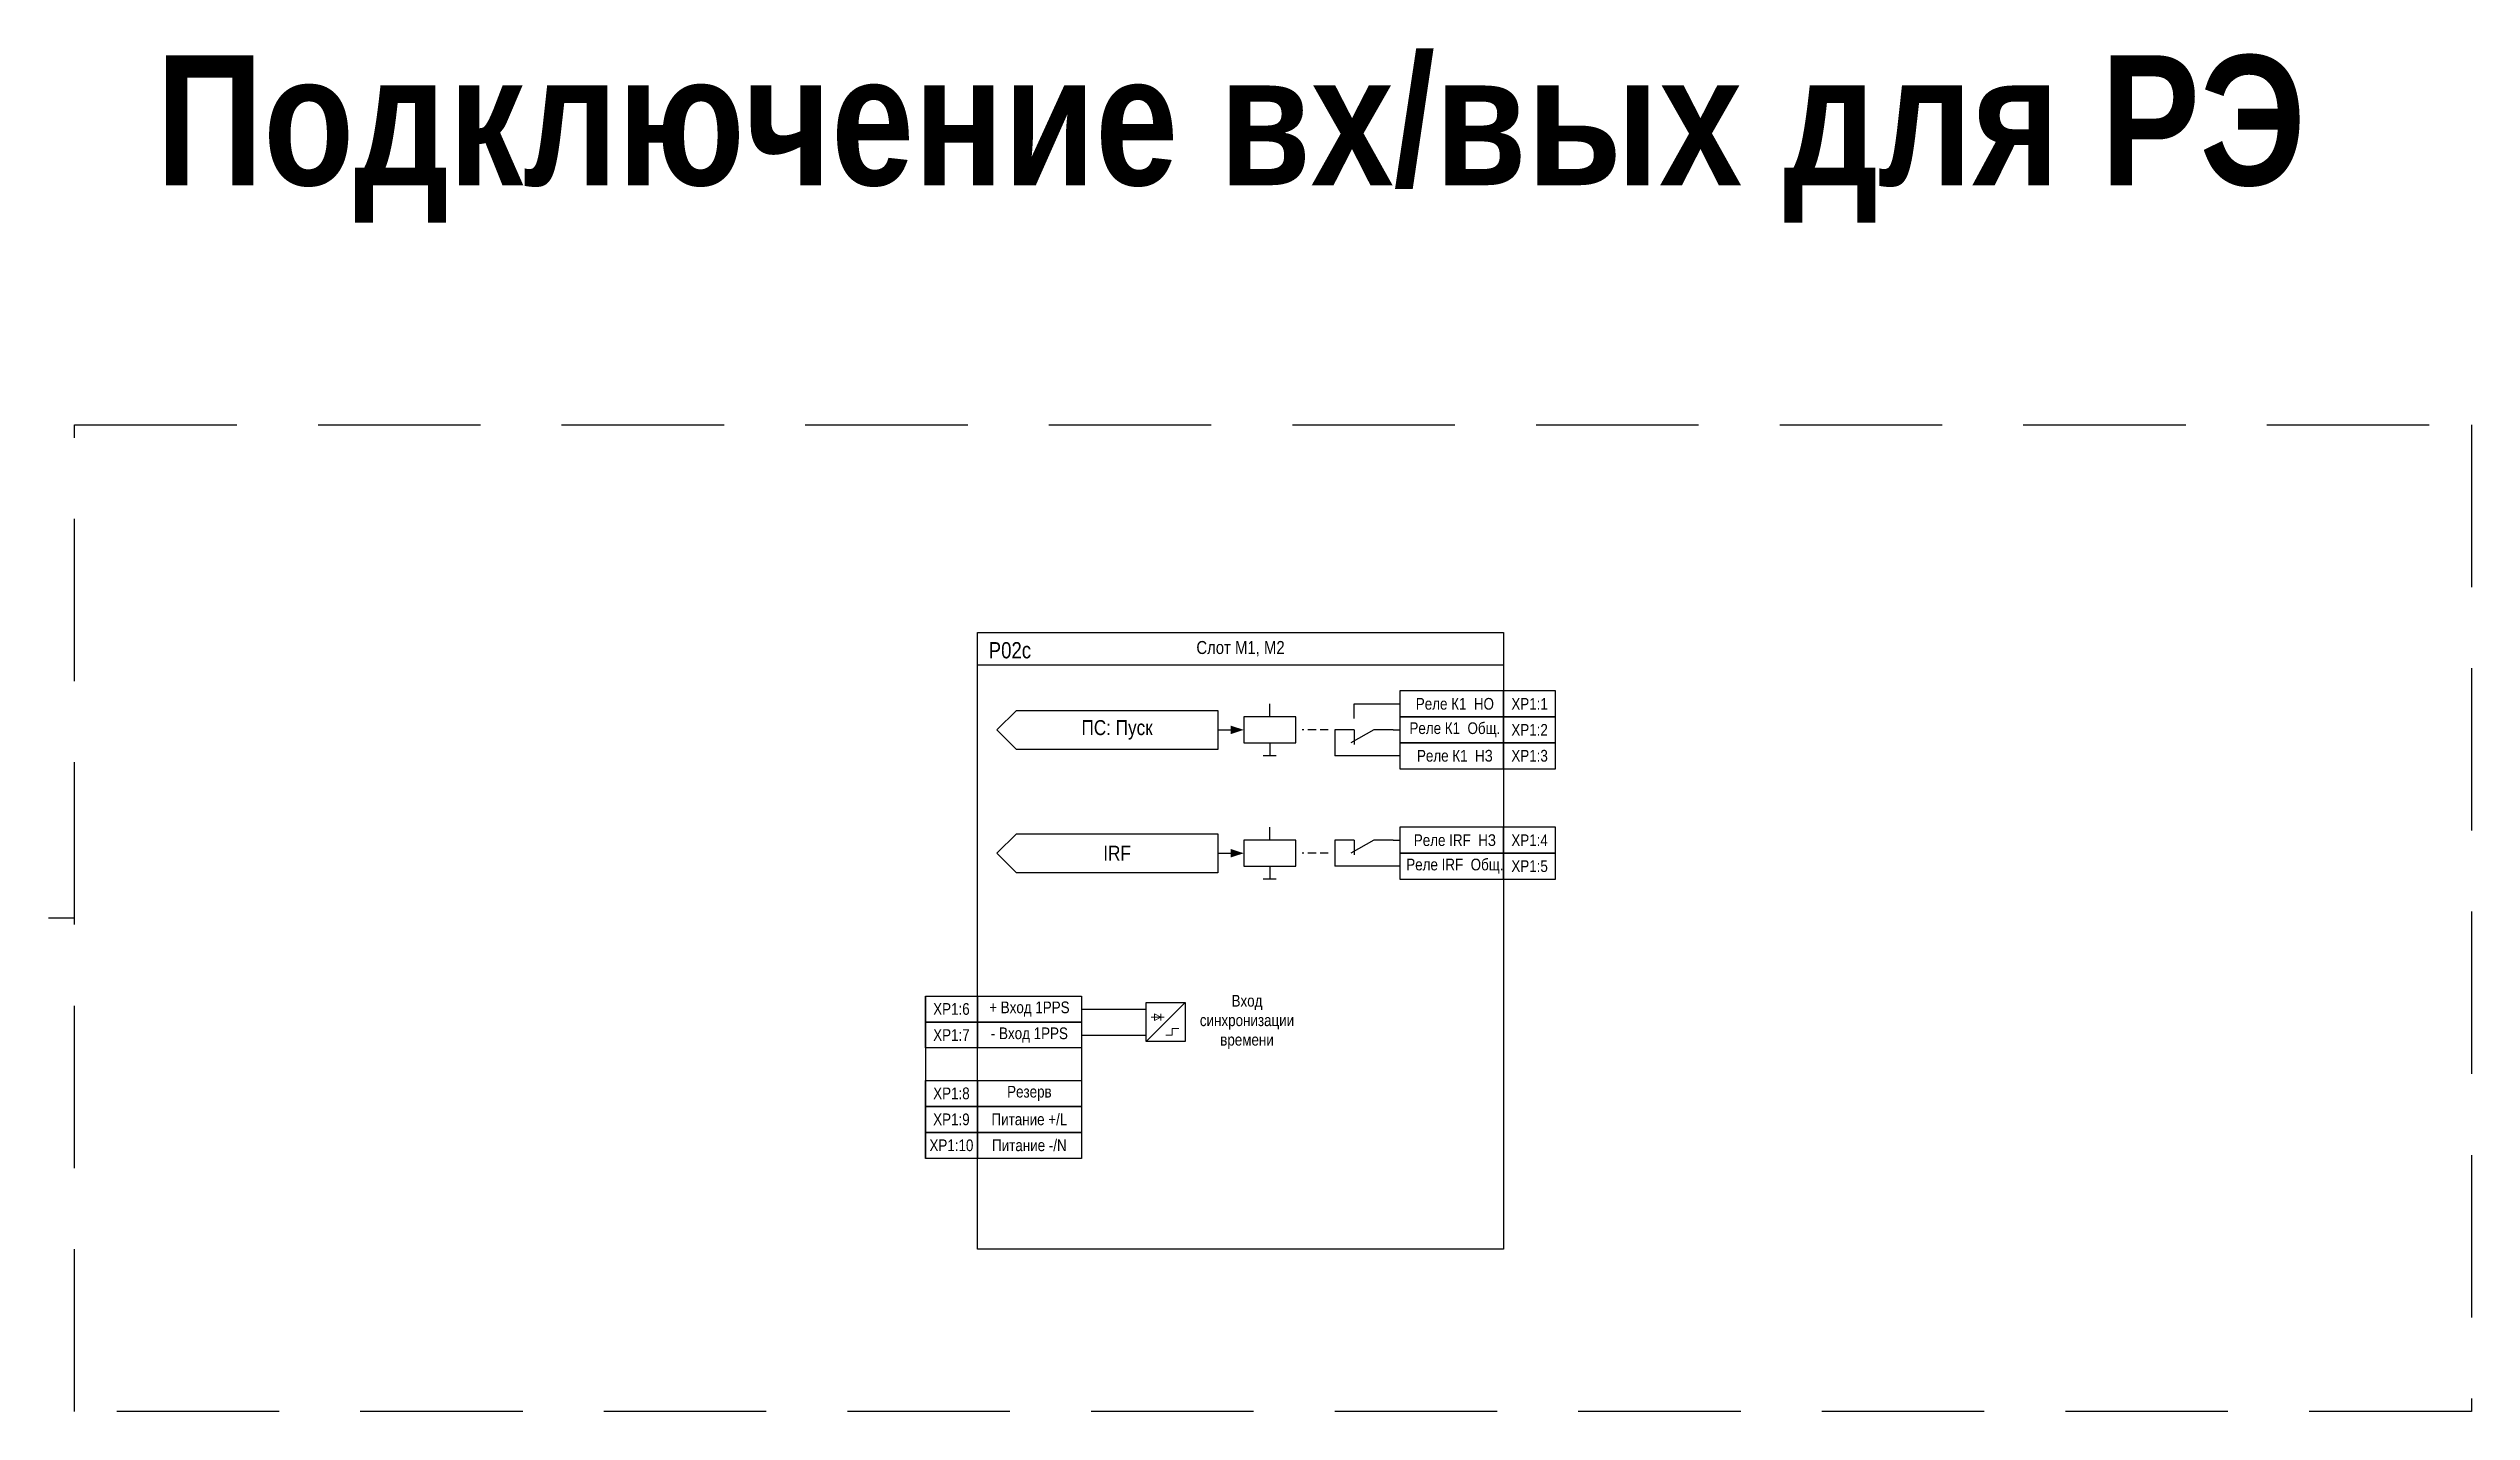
# Model space of a CAD drawing. Header units: millimetres. Extents: x 1657 to 7470, y -558 to 594.
# Drawn here: x 6326 to 6699, y 249 to 459 of the extents above; entities that cross this region are included whole.
import ezdxf
from ezdxf.enums import TextEntityAlignment as Align

# ---------------------------------------------------------------- set-up
doc = ezdxf.new("R2010")
doc.units = ezdxf.units.MM
doc.linetypes.add('штриховая2', pattern=[0.375, 0.25, -0.125])
doc.layers.add('_ОРЗ_0.3', color=7, linetype='Continuous', lineweight=30)
doc.layers.add('TEXT', color=7, linetype='Continuous', lineweight=25)
doc.layers.add('Основная', color=7, linetype='Continuous')
doc.styles.add('1.8_Gost_RD', font='ARIALN.TTF', dxfattribs={"height": 1.8})
doc.styles.add('2.5_Gost_RD', font='ARIALN.TTF', dxfattribs={"height": 2.5})
doc.styles.add('2.5_ISOCPEUR', font='isocpeur.ttf', dxfattribs={"width": 0.9, "height": 2.5})

msp = doc.modelspace()

# ---------------------------------------------------------------- texts
at = {"ltscale": 100, "attachment_point": 5}
for s, insert, char_height, width, style in [('{\\fArial Narrow|b1|i0|c204|p34;Подключение вх/вых для РЭ}', (6508, 445), 20, 1350, '2.5_Gost_RD'), ('Р02с', (6474, 366.25), 2.5, 10, '2.5_Gost_RD'), ('Слот М1, М2', (6509.5, 366.5), 2, 81, '1.8_Gost_RD'), ('\\pi1.00001;Реле К1  НО', (6542, 358), 1.8, 16, '1.8_Gost_RD'), ('XP1:1', (6554, 358), 1.8, 8, '1.8_Gost_RD'), ('\\pi1.00001;Реле К1  Общ.', (6542, 354), 1.8, 16, '1.8_Gost_RD'), ('XP1:2', (6554, 354), 1.8, 8, '1.8_Gost_RD'), ('\\pi1.00001;Реле К1  НЗ', (6542, 350), 1.8, 16, '1.8_Gost_RD'), ('XP1:3', (6554, 350), 1.8, 8, '1.8_Gost_RD'), ('\\pi1.00001;Реле IRF  НЗ', (6542, 337), 1.8, 16, '1.8_Gost_RD'), ('XP1:4', (6554, 337), 1.8, 8, '1.8_Gost_RD'), ('\\pi1.00001;Реле IRF  Общ.', (6542, 333), 1.8, 16, '1.8_Gost_RD'), ('XP1:5', (6554, 333), 1.8, 8, '1.8_Gost_RD'), ('XP1:6', (6465, 311), 1.8, 8, '1.8_Gost_RD'), ('+ Вход 1PPS', (6477, 311), 1.8, 16, '1.8_Gost_RD'), ('Вход синхронизации времени', (6510.5, 309), 1.8, 19, '1.8_Gost_RD'), ('XP1:7', (6465, 307), 1.8, 8, '1.8_Gost_RD'), ('- Вход 1PPS', (6477, 307), 1.8, 16, '1.8_Gost_RD'), ('XP1:8', (6465, 298), 1.8, 8, '1.8_Gost_RD'), ('Резерв', (6477, 298), 1.8, 16, '1.8_Gost_RD'), ('XP1:9', (6465, 294), 1.8, 8, '1.8_Gost_RD'), ('Питание +/L', (6477, 294), 1.8, 16, '1.8_Gost_RD'), ('Питание -/N', (6477, 290), 1.8, 16, '1.8_Gost_RD'), ('XP1:10', (6465, 290), 1.8, 8, '1.8_Gost_RD')]:
    msp.add_mtext(s, dxfattribs=dict(at, insert=insert, char_height=char_height, width=width, style=style))
at = {"layer": 'TEXT', "ltscale": 100, "char_height": 2.3, "width": 32.7284, "attachment_point": 5, "style": '2.5_Gost_RD'}
for s, insert in [('ПС: Пуск', (6490.5, 354)), ('IRF', (6490.5, 335))]:
    msp.add_mtext(s, dxfattribs=dict(at, insert=insert))

# ---------------------------------------------------------------- blocks, each defined once
blk = doc.blocks.new('*U95')
at = {"layer": 'Основная', "color": 0}
blk.add_line((0, 0), (7, -4), dxfattribs=at)
at = {"layer": 'Основная', "ltscale": 0.35}
blk.add_line((6, 0), (6, -4.5), dxfattribs=at)
blk = doc.blocks.new('*U145')
at = {"layer": 'Основная', "color": 0}
for p, q in [((-9, 0), (-3, 0)), ((3, 0), (9, 0))]:
    blk.add_line(p, q, dxfattribs=at)
at = {"layer": 'Основная', "ltscale": 0.25}
blk.add_blockref('*U95', (-3, 0), dxfattribs=at)
at = {"layer": 'Основная', "style": '2.5_ISOCPEUR'}
for tag, p in [('ОУ', (2, 10)), ('В2', (6, 4)), ('В1', (14, 6))]:
    blk.add_attdef(tag, text='', height=2.5, dxfattribs=at).set_placement(p, align=Align.MIDDLE_CENTER)
blk = doc.blocks.new('*U142')
at = {"layer": 'Основная', "color": 0}
for p, q in [((-9, 0), (-3, 0)), ((3, 0), (9, 0))]:
    blk.add_line(p, q, dxfattribs=at)
at = {"layer": 'Основная', "ltscale": 0.25}
blk.add_blockref('*U95', (-3, 0), dxfattribs=at)
at = {"layer": 'Основная', "style": '2.5_ISOCPEUR'}
for tag, p in [('ОУ', (2, 10)), ('В2', (6, 4)), ('В1', (14, 6))]:
    blk.add_attdef(tag, text='', height=2.5, dxfattribs=at).set_placement(p, align=Align.MIDDLE_CENTER)
blk = doc.blocks.new('*U143')
at = {"ltscale": 0.25}
blk.add_line((0, 0), (3, 0), dxfattribs=at)
blk.add_lwpolyline([(2, 0, 1.3, 0, 0), (4, 0, 0, 0, 0)], format="xyseb", dxfattribs=at)
blk = doc.blocks.new('*U144')
at = {"ltscale": 0.25}
blk.add_line((0, 0), (3, 0), dxfattribs=at)
blk.add_lwpolyline([(2, 0, 1.3, 0, 0), (4, 0, 0, 0, 0)], format="xyseb", dxfattribs=at)

# ---------------------------------------------------------------- linework, layer by layer
at = {"ltscale": 100}
for p, q in [((6514, 356), (6514, 358)), ((6514, 352), (6514, 350)), ((6527, 354), (6524, 354)), ((6533, 354), (6534, 354)), ((6515, 350), (6513, 350)), ((6534, 350), (6524, 350)), ((6514, 337), (6514, 339)), ((6533, 337), (6534, 337)), ((6514, 333), (6514, 331)), ((6534, 333), (6524, 333)), ((6515, 331), (6513, 331)), ((6330, 325), (6326, 325)), ((6461, 313), (6461, 288)), ((6485, 305), (6485, 300))]:
    msp.add_line(p, q, dxfattribs=at)
at = {"linetype": 'штриховая2', "ltscale": 5}
for p, q in [((6523, 354), (6519, 354)), ((6523, 335), (6519, 335))]:
    msp.add_line(p, q, dxfattribs=at)
at = {"lineweight": 13, "ltscale": 0.25}
msp.add_line((6497.25, 310.25), (6497.25, 309.25), dxfattribs=at)
at = {"linetype": 'штриховая2', "ltscale": 100}
msp.add_lwpolyline([(6330, 401), (6699, 401), (6699, 249), (6330, 249)], close=True, dxfattribs=at)
at = {"ltscale": 100}
for points in [[(6469, 364), (6550, 364)], [(6527, 355.75), (6527, 358), (6534, 358)], [(6524, 354), (6524, 350)], [(6524, 337), (6524, 333)]]:
    msp.add_lwpolyline(points, dxfattribs=at)
for points in [[(6550, 360), (6534, 360), (6534, 356), (6550, 356)], [(6558, 360), (6550, 360), (6550, 356), (6558, 356)], [(6518, 356), (6510, 356), (6510, 352), (6518, 352)], [(6550, 356), (6534, 356), (6534, 352), (6550, 352)], [(6558, 356), (6550, 356), (6550, 352), (6558, 352)], [(6550, 352), (6534, 352), (6534, 348), (6550, 348)], [(6558, 352), (6550, 352), (6550, 348), (6558, 348)], [(6518, 337), (6510, 337), (6510, 333), (6518, 333)], [(6550, 339), (6534, 339), (6534, 335), (6550, 335)], [(6558, 339), (6550, 339), (6550, 335), (6558, 335)], [(6550, 335), (6534, 335), (6534, 331), (6550, 331)], [(6558, 335), (6550, 335), (6550, 331), (6558, 331)], [(6461, 313), (6469, 313), (6469, 309), (6461, 309)], [(6469, 313), (6485, 313), (6485, 309), (6469, 309)], [(6461, 309), (6469, 309), (6469, 305), (6461, 305)], [(6469, 309), (6485, 309), (6485, 305), (6469, 305)], [(6461, 300), (6469, 300), (6469, 296), (6461, 296)], [(6469, 300), (6485, 300), (6485, 296), (6469, 296)], [(6461, 296), (6469, 296), (6469, 292), (6461, 292)], [(6469, 296), (6485, 296), (6485, 292), (6469, 292)], [(6461, 292), (6469, 292), (6469, 288), (6461, 288)], [(6469, 292), (6485, 292), (6485, 288), (6469, 288)]]:
    msp.add_lwpolyline(points, close=True, dxfattribs=at)
msp.add_lwpolyline([(6495, 312), (6501, 312), (6501, 306), (6495, 306)], close=True)
at = {"lineweight": 13, "ltscale": 0.25}
msp.add_lwpolyline([(6497.25, 309.75), (6496.25, 310.25), (6496.25, 309.25), (6497.25, 309.75)], dxfattribs=at)
at = {"lineweight": 13, "flags": 128}
for points in [[(6496.5, 310.5, 0, 0, 0), (6496.5, 311, 0.25, 0, 0), (6496.5, 311.5, 0, 0, 0)], [(6497, 310.5, 0, 0, 0), (6497, 311, 0.25, 0, 0), (6497, 311.5, 0, 0, 0)]]:
    msp.add_lwpolyline(points, format="xyseb", dxfattribs=at)
at = {"layer": '_ОРЗ_0.3', "ltscale": 100}
msp.add_lwpolyline([(6469, 369), (6550, 369), (6550, 274), (6469, 274)], close=True, dxfattribs=at)
at = {"layer": 'Основная', "color": 0}
for p, q in [((6485, 311), (6495, 311)), ((6485, 307), (6495, 307))]:
    msp.add_line(p, q, dxfattribs=at)
at = {"layer": 'Основная', "ltscale": 0.25}
msp.add_line((6501, 312), (6495, 306), dxfattribs=at)
at = {"layer": 'Основная', "color": 0, "lineweight": 13}
msp.add_line((6495.75, 309.75), (6497.75, 309.75), dxfattribs=at)
for p, q in [((6498, 307), (6499, 307)), ((6499, 308), (6500, 308)), ((6499, 307), (6499, 308))]:
    msp.add_line(p, q, dxfattribs=at).dxf.unprotected_set("ltscale", 0)
at = {"layer": 'Основная', "ltscale": 100}
for points in [[(6506, 357), (6506, 351), (6475, 351), (6472, 354), (6475, 357)], [(6506, 338), (6506, 332), (6475, 332), (6472, 335), (6475, 338)]]:
    msp.add_lwpolyline(points, close=True, dxfattribs=at)

# ---------------------------------------------------------------- block references
at = {"ltscale": 0.35}
for name, p in [('*U143', (6506, 354)), ('*U144', (6506, 335))]:
    msp.add_blockref(name, p, dxfattribs=at)
at = {"layer": 'Основная', "ltscale": 0.25, "xscale": -0.5, "yscale": 0.5, "zscale": 0.5}
for name, p in [('*U145', (6528.5, 354)), ('*U142', (6528.5, 337))]:
    msp.add_blockref(name, p, dxfattribs=at)

msp.set_redraw_order([(e.dxf.handle, doc.entitydb.next_handle()) for e in msp.query("TEXT MTEXT ATTDEF DIMENSION ARC_DIMENSION")])  # texts and dimensions are drawn at this point

doc.saveas('drawing.dxf')
